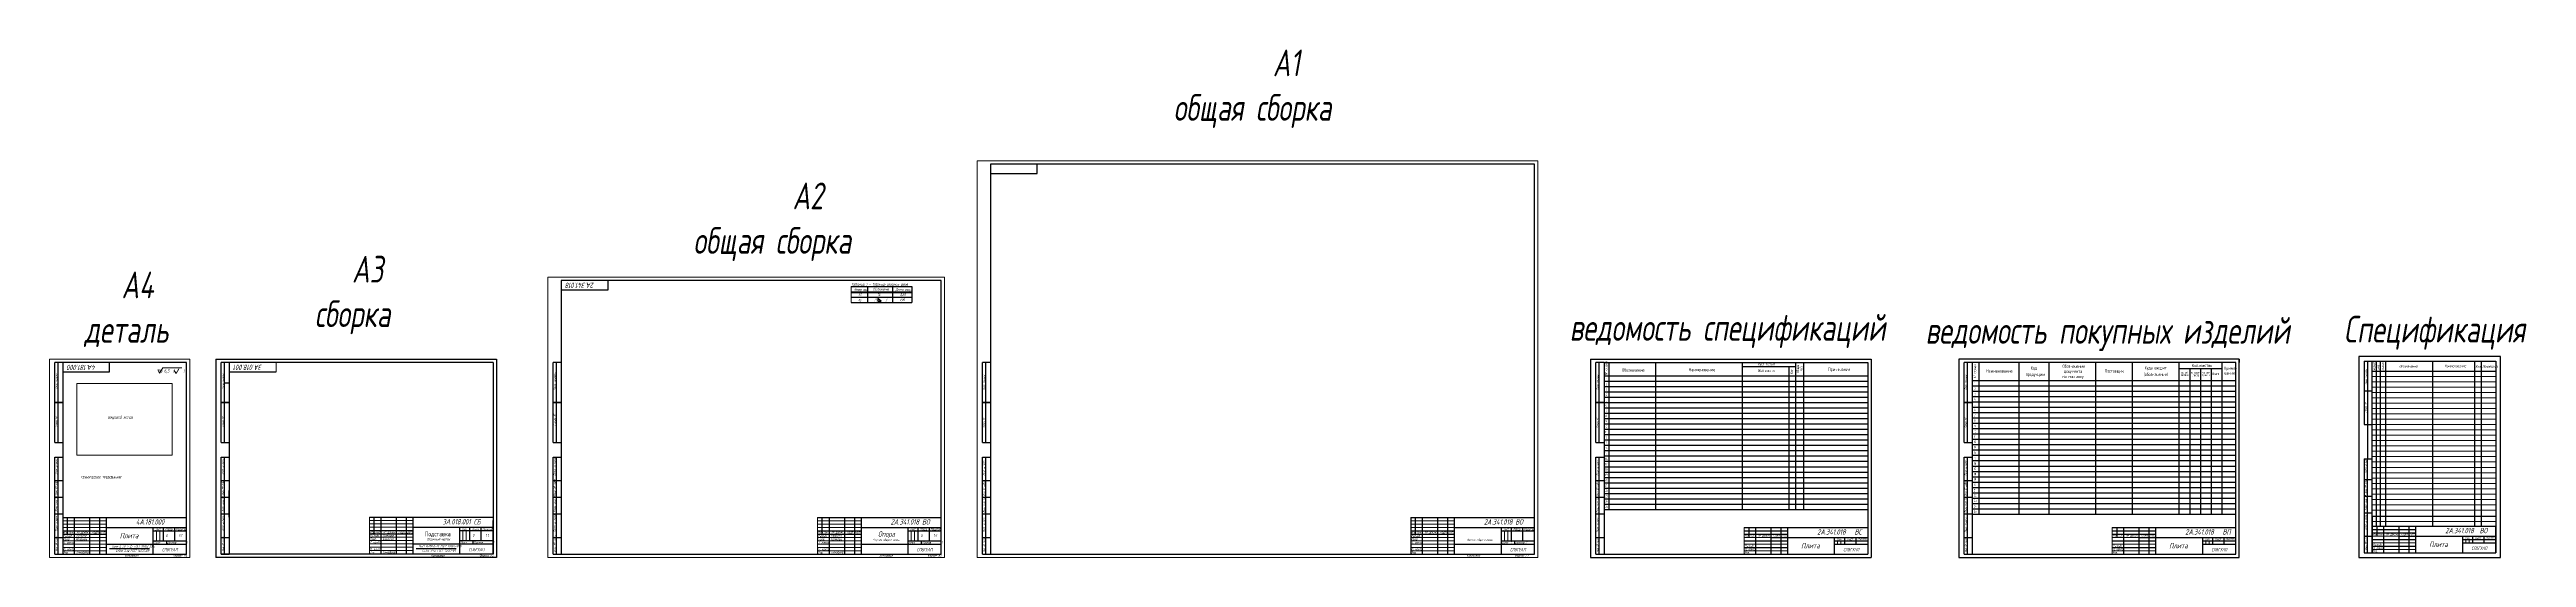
# Paper-space layout 'ЛИСТ' of a CAD drawing. Header units: millimetres. Extents: x 2847 to 6557, y 4558 to 5319.
import ezdxf

# ---------------------------------------------------------------- set-up
doc = ezdxf.new("R2010")
doc.units = ezdxf.units.MM
doc.linetypes.add('CENTER', pattern=[50.8, 31.75, -6.35, 6.35, -6.35])
doc.linetypes.add('K5LT_BASIC', pattern=[0])
for name, color, linetype in [('1', 1, 'Continuous'), ('РАМКА', 7, 'Continuous'), ('Системный слой', 7, 'Continuous')]:
    doc.layers.add(name, color=color, linetype=linetype)
doc.layers.add('Layer1', color=4, linetype='Continuous', plot=False)
doc.layers.add('ОСЕВЫЕ', color=7, linetype='CENTER', lineweight=18)
doc.layers.add('РАЗМЕРЫ', color=7, linetype='Continuous', lineweight=18)
doc.layers.add('Рамка ред', color=7, linetype='Continuous', true_color=0x000000)
doc.styles.add('Romans-3.5', font='romans.shx', dxfattribs={"width": 0.7, "height": 3.5})
doc.styles.add('Romans-7', font='romans.shx', dxfattribs={"width": 0.7, "height": 7})
doc.styles.add('ROMANS4', font='romans.shx', dxfattribs={"width": 0.7, "height": 4})
doc.styles.add('ROMANS60', font='romans.shx', dxfattribs={"width": 0.7, "height": 4})
doc.styles.get("Standard").update_dxf_attribs({"font": 'simplex.shx', "width": 0.7, "oblique": 10})
doc.styles.add('стандарт', font='romans.shx', dxfattribs={"width": 0.75, "oblique": 15})
doc.dimstyles.new('STAND1', dxfattribs={"dimtxt": 5, "dimasz": 4, "dimexe": 2, "dimexo": 0, "dimgap": 2, "dimtad": 1, "dimdec": 0, "dimzin": 0, "dimdsep": 46, "dimtxsty": 'Standard', "dimcen": 0, "dimadec": 0, "dimazin": 0, "dimtfac": 1, "dimtdec": 0, "dimtmove": 0, "dimatfit": 3, "dimfxl": 3, "dimtolj": 1, "dimtzin": 0, "dimarcsym": 1})

# ---------------------------------------------------------------- blocks, each defined once
blk = doc.blocks.new('*D5008')
at = {"layer": 'РАЗМЕРЫ', "color": 0, "insert": (3027.4, 4836.8), "char_height": 5, "attachment_point": 5, "rotation": 358.9105}
blk.add_mtext('\\A1; Ra 6,3  (     )', dxfattribs=at)

psp = doc.layouts.new('ЛИСТ')

# ---------------------------------------------------------------- linework, layer by layer
at = {"lineweight": 18}
for p, q in [((4655.9, 5152.1), (4235.9, 5152.1)), ((4235.9, 5152.1), (4235.9, 4558.1)), ((5075.9, 5152.1), (4655.9, 5152.1)), ((5075.9, 5152.1), (5075.9, 4558.1)), ((3593.2, 4978.1), (4187.2, 4978.1)), ((3593.2, 4978.1), (3593.2, 4558.1)), ((4187.2, 4978.1), (4187.2, 4558.1)), ((3593.2, 4558.1), (4187.2, 4558.1)), ((4655.9, 4558.1), (4235.9, 4558.1)), ((5075.9, 4558.1), (4655.9, 4558.1))]:
    psp.add_line(p, q, dxfattribs=at)
at = {"color": 7, "linetype": 'Continuous', "lineweight": 25}
for p, q in [((4255.9, 5147.1), (4255.9, 4737.1)), ((5070.9, 5147.1), (4255.9, 5147.1)), ((4255.9, 5147.1), (4255.9, 4737.1)), ((4255.9, 5133.1), (4325.9, 5133.1)), ((4325.9, 5133.1), (4325.9, 5147.1)), ((5070.9, 4563.1), (5070.9, 5147.1)), ((3613.2, 4973.1), (3613.2, 4563.1)), ((4182.2, 4973.1), (3613.2, 4973.1)), ((3613.2, 4973.1), (3613.2, 4563.1)), ((3683.2, 4959.1), (3683.2, 4973.1)), ((4182.2, 4563.1), (4182.2, 4973.1)), ((4255.9, 4973.1), (4255.9, 4563.1)), ((4255.9, 4973.1), (4255.9, 4563.1)), ((3613.2, 4959.1), (3683.2, 4959.1)), ((2854.6, 4730.1), (2854.6, 4850.1)), ((2866.6, 4850.1), (2854.6, 4850.1)), ((2854.6, 4730.1), (2854.6, 4850.1)), ((2859.6, 4730.1), (2859.6, 4850.1)), ((2859.6, 4730.1), (2859.6, 4850.1)), ((2866.6, 4850.1), (2866.6, 4563.1)), ((3051.6, 4850.1), (2866.6, 4850.1)), ((2866.6, 4850.1), (2866.6, 4563.1)), ((2866.6, 4836.1), (2936.6, 4836.1)), ((2936.6, 4836.1), (2936.6, 4850.1)), ((3051.6, 4563.1), (3051.6, 4850.1)), ((3103.9, 4730.1), (3103.9, 4850.1)), ((3103.9, 4730.1), (3103.9, 4850.1)), ((3108.9, 4730.1), (3108.9, 4850.1)), ((3108.9, 4730.1), (3108.9, 4850.1)), ((3601.2, 4730.1), (3601.2, 4850.1)), ((3613.2, 4850.1), (3601.2, 4850.1)), ((3601.2, 4730.1), (3601.2, 4850.1)), ((3606.2, 4730.1), (3606.2, 4850.1)), ((3606.2, 4730.1), (3606.2, 4850.1)), ((4243.9, 4730.1), (4243.9, 4850.1)), ((4255.9, 4850.1), (4243.9, 4850.1)), ((4243.9, 4730.1), (4243.9, 4850.1)), ((4248.9, 4730.1), (4248.9, 4850.1)), ((4248.9, 4730.1), (4248.9, 4850.1)), ((5163.1, 4730.1), (5163.1, 4850.1)), ((5175.1, 4850.1), (5163.1, 4850.1)), ((5163.1, 4730.1), (5163.1, 4850.1)), ((5168.1, 4730.1), (5168.1, 4850.1)), ((5168.1, 4730.1), (5168.1, 4850.1)), ((5714.4, 4730.1), (5714.4, 4850.1)), ((5726.4, 4850.1), (5714.4, 4850.1)), ((5714.4, 4730.1), (5714.4, 4850.1)), ((5719.4, 4730.1), (5719.4, 4850.1)), ((5719.4, 4730.1), (5719.4, 4850.1)), ((2854.6, 4790.1), (2866.6, 4790.1)), ((2866.6, 4790.1), (2854.6, 4790.1)), ((3103.9, 4790.1), (3115.9, 4790.1)), ((3115.9, 4790.1), (3103.9, 4790.1)), ((3601.2, 4790.1), (3613.2, 4790.1)), ((3613.2, 4790.1), (3601.2, 4790.1)), ((4243.9, 4790.1), (4255.9, 4790.1)), ((4255.9, 4790.1), (4243.9, 4790.1)), ((5163.1, 4790.1), (5175.1, 4790.1)), ((5175.1, 4790.1), (5163.1, 4790.1)), ((5714.4, 4790.1), (5726.4, 4790.1)), ((5726.4, 4790.1), (5714.4, 4790.1)), ((2854.6, 4730.1), (2866.6, 4730.1)), ((3103.9, 4730.1), (3115.9, 4730.1)), ((3601.2, 4730.1), (3613.2, 4730.1)), ((4243.9, 4730.1), (4255.9, 4730.1)), ((5163.1, 4730.1), (5175.1, 4730.1)), ((5714.4, 4730.1), (5726.4, 4730.1)), ((2854.6, 4563.1), (2854.6, 4708.1)), ((2854.6, 4708.1), (2866.6, 4708.1)), ((2859.6, 4563.1), (2859.6, 4708.1)), ((3103.9, 4563.1), (3103.9, 4708.1)), ((3103.9, 4708.1), (3115.9, 4708.1)), ((3108.9, 4563.1), (3108.9, 4708.1)), ((3601.2, 4563.1), (3601.2, 4708.1)), ((3601.2, 4708.1), (3613.2, 4708.1)), ((3606.2, 4563.1), (3606.2, 4708.1)), ((4243.9, 4563.1), (4243.9, 4708.1)), ((4243.9, 4708.1), (4255.9, 4708.1)), ((4248.9, 4563.1), (4248.9, 4708.1)), ((5163.1, 4563.1), (5163.1, 4708.1)), ((5163.1, 4708.1), (5175.1, 4708.1)), ((5168.1, 4563.1), (5168.1, 4708.1)), ((5714.4, 4563.1), (5714.4, 4708.1)), ((5714.4, 4708.1), (5726.4, 4708.1)), ((5719.4, 4563.1), (5719.4, 4708.1)), ((2866.6, 4673.1), (2854.6, 4673.1)), ((2866.6, 4648.1), (2854.6, 4648.1)), ((3115.9, 4673.1), (3103.9, 4673.1)), ((3115.9, 4648.1), (3103.9, 4648.1)), ((3613.2, 4673.1), (3601.2, 4673.1)), ((3613.2, 4648.1), (3601.2, 4648.1)), ((4255.9, 4673.1), (4243.9, 4673.1)), ((4255.9, 4648.1), (4243.9, 4648.1)), ((5175.1, 4673.1), (5163.1, 4673.1)), ((5175.1, 4648.1), (5163.1, 4648.1)), ((5726.4, 4673.1), (5714.4, 4673.1)), ((5726.4, 4648.1), (5714.4, 4648.1)), ((2866.6, 4623.1), (2854.6, 4623.1)), ((2866.6, 4618.1), (2866.6, 4563.1)), ((2866.6, 4618.1), (3051.6, 4618.1)), ((2866.6, 4618.1), (2866.6, 4563.1)), ((2873.6, 4593.1), (2873.6, 4618.1)), ((2883.6, 4618.1), (2883.6, 4563.1)), ((2906.6, 4618.1), (2906.6, 4563.1)), ((2921.6, 4618.1), (2921.6, 4563.1)), ((2931.6, 4618.1), (2931.6, 4563.1)), ((2931.6, 4603.1), (3051.6, 4603.1)), ((3001.6, 4603.1), (3001.6, 4563.1)), ((3016.6, 4603.1), (3016.6, 4583.1)), ((3033.6, 4603.1), (3033.6, 4583.1)), ((3115.9, 4623.1), (3103.9, 4623.1)), ((3325.9, 4618.3), (3510.9, 4618.3)), ((3332.9, 4593.3), (3332.9, 4618.3)), ((3342.9, 4618.3), (3342.9, 4563.3)), ((3365.9, 4618.3), (3365.9, 4563.3)), ((3380.9, 4618.3), (3380.9, 4563.3)), ((3390.9, 4618.3), (3390.9, 4563.3)), ((3390.9, 4603.3), (3510.9, 4603.3)), ((3460.9, 4603.3), (3460.9, 4563.3)), ((3475.9, 4603.3), (3475.9, 4583.3)), ((3492.9, 4603.3), (3492.9, 4583.3)), ((3613.2, 4623.1), (3601.2, 4623.1)), ((3997.2, 4618.1), (4182.2, 4618.1)), ((4004.2, 4593.1), (4004.2, 4618.1)), ((4014.2, 4618.1), (4014.2, 4563.1)), ((4037.2, 4618.1), (4037.2, 4563.1)), ((4052.2, 4618.1), (4052.2, 4563.1)), ((4062.2, 4618.1), (4062.2, 4563.1)), ((4062.2, 4603.1), (4182.2, 4603.1)), ((4132.2, 4603.1), (4132.2, 4563.1)), ((4147.2, 4603.1), (4147.2, 4583.1)), ((4164.2, 4603.1), (4164.2, 4583.1)), ((4255.9, 4623.1), (4243.9, 4623.1)), ((4885.9, 4618.1), (5070.9, 4618.1)), ((4885.9, 4618.1), (4885.9, 4563.1)), ((4892.9, 4593.1), (4892.9, 4618.1)), ((4902.9, 4618.1), (4902.9, 4563.1)), ((4925.9, 4618.1), (4925.9, 4563.1)), ((4940.9, 4618.1), (4940.9, 4563.1)), ((4950.9, 4618.1), (4950.9, 4563.1)), ((4950.9, 4603.1), (5070.9, 4603.1)), ((5020.9, 4603.1), (5020.9, 4563.1)), ((5035.9, 4603.1), (5035.9, 4583.1)), ((5052.9, 4603.1), (5052.9, 4583.1)), ((5175.1, 4623.1), (5163.1, 4623.1)), ((5726.4, 4623.1), (5714.4, 4623.1)), ((2854.6, 4588.1), (2866.6, 4588.1)), ((2866.6, 4598.1), (2931.6, 4598.1)), ((2866.6, 4593.1), (2931.6, 4593.1)), ((2931.6, 4578.1), (3051.6, 4578.1)), ((3001.6, 4598.1), (3051.6, 4598.1)), ((3001.6, 4583.1), (3051.6, 4583.1)), ((3021.6, 4583.1), (3021.6, 4578.1)), ((3103.9, 4588.1), (3115.9, 4588.1)), ((3325.9, 4598.3), (3390.9, 4598.3)), ((3325.9, 4593.3), (3390.9, 4593.3)), ((3390.9, 4578.3), (3510.9, 4578.3)), ((3460.9, 4598.3), (3510.9, 4598.3)), ((3460.9, 4583.3), (3510.9, 4583.3)), ((3480.9, 4583.3), (3480.9, 4578.3)), ((3601.2, 4588.1), (3613.2, 4588.1)), ((3997.2, 4598.1), (4062.2, 4598.1)), ((3997.2, 4593.1), (4062.2, 4593.1)), ((4062.2, 4578.1), (4182.2, 4578.1)), ((4132.2, 4598.1), (4182.2, 4598.1)), ((4132.2, 4583.1), (4182.2, 4583.1)), ((4152.2, 4583.1), (4152.2, 4578.1)), ((4243.9, 4588.1), (4255.9, 4588.1)), ((4885.9, 4598.1), (4950.9, 4598.1)), ((4885.9, 4593.1), (4950.9, 4593.1)), ((4950.9, 4578.1), (5070.9, 4578.1)), ((5020.9, 4598.1), (5070.9, 4598.1)), ((5020.9, 4583.1), (5070.9, 4583.1)), ((5040.9, 4583.1), (5040.9, 4578.1)), ((5163.1, 4588.1), (5175.1, 4588.1)), ((5714.4, 4588.1), (5726.4, 4588.1)), ((2854.6, 4563.1), (2866.6, 4563.1)), ((2866.6, 4563.1), (3051.6, 4563.1)), ((3103.9, 4563.1), (3115.9, 4563.1)), ((3601.2, 4563.1), (3613.2, 4563.1)), ((3613.2, 4563.1), (4182.2, 4563.1)), ((4243.9, 4563.1), (4650.9, 4563.1)), ((4650.9, 4563.1), (5070.9, 4563.1))]:
    psp.add_line(p, q, dxfattribs=at)
for p, q in [((4047.4, 4964), (4138.1, 4964)), ((4047.4, 4956), (4138.1, 4956)), ((4047.4, 4955.2), (4138.1, 4955.2)), ((4047.4, 4948), (4138.1, 4948)), ((4047.4, 4940), (4138.1, 4940)), ((4072.5, 4948), (4072.5, 4964)), ((4072.5, 4940), (4072.5, 4948)), ((4109.7, 4956), (4109.7, 4964)), ((4109.7, 4948), (4109.7, 4956)), ((4109.7, 4940), (4109.7, 4948)), ((4138.1, 4964), (4138.1, 4940)), ((5175.1, 4850.1), (5570.1, 4850.1)), ((5175.1, 4850.1), (5175.1, 4563.1)), ((5175.1, 4830.1), (5570.1, 4830.1)), ((5182.1, 4850.1), (5182.1, 4630.1)), ((5252.1, 4850.1), (5252.1, 4630.1)), ((5382.1, 4850.1), (5382.1, 4630.1)), ((5382.1, 4844.1), (5462.1, 4844.1)), ((5452.1, 4844.1), (5452.1, 4630.1)), ((5462.1, 4850.1), (5462.1, 4630.1)), ((5474.1, 4850.1), (5474.1, 4630.1)), ((5570.1, 4850.1), (5570.1, 4563.1)), ((5575.1, 4854.9), (5575.1, 4558.1)), ((5175.1, 4822.1), (5570.1, 4822.1)), ((5175.1, 4814.1), (5570.1, 4814.1)), ((5175.1, 4806.1), (5570.1, 4806.1)), ((5175.1, 4798.1), (5570.1, 4798.1)), ((5175.1, 4790.1), (5570.1, 4790.1)), ((5175.1, 4782.1), (5570.1, 4782.1)), ((5175.1, 4774.1), (5570.1, 4774.1)), ((5175.1, 4766.1), (5570.1, 4766.1)), ((5175.1, 4758.1), (5570.1, 4758.1)), ((5175.1, 4750.1), (5570.1, 4750.1)), ((5175.1, 4742.1), (5570.1, 4742.1)), ((5175.1, 4734.1), (5570.1, 4734.1)), ((5175.1, 4726.1), (5570.1, 4726.1)), ((5175.1, 4718.1), (5570.1, 4718.1)), ((5175.1, 4710.1), (5570.1, 4710.1)), ((5175.1, 4702.1), (5570.1, 4702.1)), ((5175.1, 4694.1), (5570.1, 4694.1)), ((5175.1, 4686.1), (5570.1, 4686.1)), ((5175.1, 4678.1), (5570.1, 4678.1)), ((5175.1, 4670.1), (5570.1, 4670.1)), ((5175.1, 4662.1), (5570.1, 4662.1)), ((5175.1, 4654.1), (5570.1, 4654.1)), ((5175.1, 4646.1), (5570.1, 4646.1)), ((5175.1, 4638.1), (5570.1, 4638.1)), ((5175.1, 4630.1), (5570.1, 4630.1)), ((5155.1, 4558.1), (5575.1, 4558.1)), ((5163.1, 4563.1), (5570.1, 4563.1))]:
    psp.add_line(p, q)
at = {"color": 1}
for p, q in [((4087.4, 4946), (4087.4, 4942)), ((4092.4, 4942), (4087.4, 4946)), ((4087.4, 4942), (4092.4, 4942))]:
    psp.add_line(p, q, dxfattribs=at)
at = {"ltscale": 0.2}
for p, q in [((6126.4, 4855.1), (5706.4, 4855.1)), ((5706.4, 4855.1), (5706.4, 4558.1)), ((6126.4, 4558.1), (6126.4, 4855.1)), ((6126.4, 4855.1), (6126.4, 4850.1)), ((5726.4, 4823.1), (6121.4, 4823.1)), ((5726.4, 4815.1), (6121.4, 4815.1)), ((5726.4, 4807.1), (6121.4, 4807.1)), ((5726.4, 4799.1), (6121.4, 4799.1)), ((5726.4, 4799.1), (6121.4, 4799.1)), ((5726.4, 4791.1), (6121.4, 4791.1)), ((5726.4, 4791.1), (6121.4, 4791.1)), ((5726.4, 4783.1), (6121.4, 4783.1)), ((5726.4, 4775.1), (6121.4, 4775.1)), ((5726.4, 4767.1), (6121.4, 4767.1)), ((5726.4, 4759.1), (6121.4, 4759.1)), ((5726.4, 4759.1), (6121.4, 4759.1)), ((5726.4, 4751.1), (6121.4, 4751.1)), ((5726.4, 4751.1), (6121.4, 4751.1)), ((5726.4, 4743.1), (6121.4, 4743.1)), ((5726.4, 4735.1), (6121.4, 4735.1)), ((5726.4, 4727.1), (6121.4, 4727.1)), ((5726.4, 4719.1), (6121.4, 4719.1)), ((5726.4, 4711.1), (6121.4, 4711.1)), ((5726.4, 4703.1), (6121.4, 4703.1)), ((5726.4, 4703.1), (6121.4, 4703.1)), ((5726.4, 4695.1), (6121.4, 4695.1)), ((5726.4, 4695.1), (6121.4, 4695.1)), ((5726.4, 4687.1), (6121.4, 4687.1)), ((5726.4, 4679.1), (6121.4, 4679.1)), ((5726.4, 4671.1), (6121.4, 4671.1)), ((5726.4, 4663.1), (6121.4, 4663.1)), ((5726.4, 4663.1), (6121.4, 4663.1)), ((5726.4, 4655.1), (6121.4, 4655.1)), ((5726.4, 4655.1), (6121.4, 4655.1)), ((5726.4, 4647.1), (6121.4, 4647.1)), ((5726.4, 4639.1), (6121.4, 4639.1)), ((5726.4, 4631.1), (6121.4, 4631.1)), ((5726.4, 4623.1), (6121.4, 4623.1)), ((5706.4, 4558.1), (6126.4, 4558.1)), ((5714.4, 4563.1), (5726.4, 4563.1)), ((5726.4, 4563.1), (6121.4, 4563.1))]:
    psp.add_line(p, q, dxfattribs=at)
at = {"lineweight": 30, "ltscale": 0.2}
for p, q in [((6121.4, 4850.1), (5726.4, 4850.1)), ((5726.4, 4850.1), (5726.4, 4563.1)), ((5736.4, 4850.1), (5736.4, 4623.1)), ((5796.4, 4850.1), (5796.4, 4623.1)), ((5841.4, 4850.1), (5841.4, 4623.1)), ((5911.4, 4850.1), (5911.4, 4623.1)), ((5966.4, 4850.1), (5966.4, 4623.1)), ((6036.4, 4850.1), (6036.4, 4623.1)), ((6036.4, 4841.1), (6100.4, 4841.1)), ((6052.4, 4841.1), (6052.4, 4623.1)), ((6068.4, 4841.1), (6068.4, 4623.1)), ((6068.4, 4841.1), (6084.4, 4841.1)), ((6084.4, 4841.1), (6084.4, 4623.1)), ((6084.4, 4841.1), (6100.4, 4841.1)), ((6100.4, 4850.1), (6100.4, 4623.1)), ((6121.4, 4563.1), (6121.4, 4850.1))]:
    psp.add_line(p, q, dxfattribs=at)
at = {"color": 7}
for p, q in [((6305.9, 4859.1), (6305.9, 4558.1)), ((6517.9, 4859.1), (6305.9, 4859.1)), ((6305.9, 4558.1), (6517.9, 4558.1))]:
    psp.add_line(p, q, dxfattribs=at)
at = {"color": 7, "linetype": 'Continuous'}
psp.add_line((6517.9, 4558.1), (6517.9, 4859.1), dxfattribs=at)
at = {"color": 7, "linetype": 'Continuous', "lineweight": 18}
for p, q in [((2866.6, 4613.1), (2931.6, 4613.1)), ((2866.6, 4608.1), (2931.6, 4608.1)), ((2866.6, 4603.1), (2931.6, 4603.1)), ((3325.9, 4613.3), (3390.9, 4613.3)), ((3325.9, 4608.3), (3390.9, 4608.3)), ((3325.9, 4603.3), (3390.9, 4603.3)), ((3997.2, 4613.1), (4062.2, 4613.1)), ((3997.2, 4608.1), (4062.2, 4608.1)), ((3997.2, 4603.1), (4062.2, 4603.1)), ((4885.9, 4613.1), (4950.9, 4613.1)), ((4885.9, 4608.1), (4950.9, 4608.1)), ((4885.9, 4603.1), (4950.9, 4603.1)), ((2866.6, 4588.1), (2931.6, 4588.1)), ((2866.6, 4583.1), (2931.6, 4583.1)), ((2866.6, 4578.1), (2931.6, 4578.1)), ((2866.6, 4573.1), (2931.6, 4573.1)), ((2866.6, 4568.1), (2931.6, 4568.1)), ((3006.6, 4598.1), (3006.6, 4583.1)), ((3011.6, 4598.1), (3011.6, 4583.1)), ((3325.9, 4588.3), (3390.9, 4588.3)), ((3325.9, 4583.3), (3390.9, 4583.3)), ((3325.9, 4578.3), (3390.9, 4578.3)), ((3325.9, 4573.3), (3390.9, 4573.3)), ((3325.9, 4568.3), (3390.9, 4568.3)), ((3465.9, 4598.3), (3465.9, 4583.3)), ((3470.9, 4598.3), (3470.9, 4583.3)), ((3997.2, 4588.1), (4062.2, 4588.1)), ((3997.2, 4583.1), (4062.2, 4583.1)), ((3997.2, 4578.1), (4062.2, 4578.1)), ((3997.2, 4573.1), (4062.2, 4573.1)), ((3997.2, 4568.1), (4062.2, 4568.1)), ((4137.2, 4598.1), (4137.2, 4583.1)), ((4142.2, 4598.1), (4142.2, 4583.1)), ((4885.9, 4588.1), (4950.9, 4588.1)), ((4885.9, 4583.1), (4950.9, 4583.1)), ((4885.9, 4578.1), (4950.9, 4578.1)), ((4885.9, 4573.1), (4950.9, 4573.1)), ((4885.9, 4568.1), (4950.9, 4568.1)), ((5025.9, 4598.1), (5025.9, 4583.1)), ((5030.9, 4598.1), (5030.9, 4583.1))]:
    psp.add_line(p, q, dxfattribs=at)
at = {"layer": 'ОСЕВЫЕ', "linetype": 'ByBlock', "lineweight": 18}
for p, q in [((2846.6, 4855.1), (3056.6, 4855.1)), ((2846.6, 4855.1), (2846.6, 4558.1)), ((3056.6, 4855.1), (3056.6, 4558.1)), ((2846.6, 4558.1), (3056.6, 4558.1))]:
    psp.add_line(p, q, dxfattribs=at)
at = {"layer": 'РАЗМЕРЫ', "lineweight": 18}
psp.add_line((4047.4, 4964), (4047.4, 4940), dxfattribs=at)
at = {"layer": 'РАЗМЕРЫ', "color": 0, "lineweight": 18}
for p, q in [((3011.5, 4834.4), (3008.9, 4839)), ((3011.5, 4834.4), (3016.1, 4842.3)), ((3016.1, 4842.3), (3044.7, 4842.3)), ((3036.1, 4833.7), (3033.4, 4838.2)), ((3036.1, 4833.7), (3040.1, 4840.7)), ((3185.9, 4836.3), (3185.9, 4850.3)), ((3325.9, 4618.3), (3325.9, 4563.3)), ((3997.2, 4618.1), (3997.2, 4563.1)), ((5385.1, 4603.1), (5385.1, 4563.1)), ((5936.4, 4603.1), (5936.4, 4563.1))]:
    psp.add_line(p, q, dxfattribs=at)
at = {"layer": 'РАМКА'}
for p, q in [((3095.9, 4855.1), (3095.9, 4558.1)), ((3095.9, 4855.1), (3515.9, 4855.1)), ((3510.9, 4850.3), (3103.9, 4850.3)), ((3115.9, 4850.3), (3103.9, 4850.3)), ((3115.9, 4850.3), (3115.9, 4563.3)), ((3115.9, 4836.3), (3185.9, 4836.3)), ((3510.9, 4850.3), (3510.9, 4563.3)), ((3515.9, 4855.1), (3515.9, 4558.1)), ((5155.1, 4854.9), (5155.1, 4558.1)), ((5155.1, 4854.9), (5575.1, 4854.9)), ((5575.1, 4854.9), (5575.1, 4558.1)), ((5706.4, 4855.1), (5706.4, 4558.1)), ((6313.9, 4852.1), (6325.9, 4852.1)), ((6313.9, 4852.1), (6313.9, 4757.1)), ((6318.9, 4852.1), (6318.9, 4757.1)), ((6325.9, 4852.1), (6510.9, 4852.1)), ((6325.9, 4837.1), (6510.9, 4837.1)), ((6331.9, 4852.1), (6331.9, 4605.1)), ((6337.9, 4852.1), (6337.9, 4605.1)), ((6345.9, 4852.1), (6345.9, 4605.1)), ((6415.9, 4852.1), (6415.9, 4605.1)), ((6478.9, 4852.1), (6478.9, 4605.1)), ((6488.9, 4852.1), (6488.9, 4605.1)), ((6510.9, 4852.1), (6510.9, 4565.1)), ((3109, 4819.7), (3116, 4819.7)), ((6313.9, 4807.6), (6325.9, 4807.6)), ((6313.9, 4757.1), (6325.9, 4757.1)), ((6318.9, 4757.1), (6318.9, 4705.9)), ((6313.9, 4705.9), (6325.9, 4705.9)), ((6313.9, 4705.9), (6313.9, 4565.1)), ((6313.9, 4675.1), (6325.9, 4675.1)), ((6318.9, 4565.1), (6318.9, 4705.9)), ((3115.9, 4668.3), (3115.9, 4613.3)), ((3115.9, 4618.3), (3115.9, 4658.3)), ((6313.9, 4650.1), (6325.9, 4650.1)), ((3115.9, 4618.3), (3115.9, 4563.3)), ((3510.9, 4563.3), (3510.9, 4613.3)), ((5385.1, 4603.1), (5570.1, 4603.1)), ((5392.1, 4603.1), (5392.1, 4588.1)), ((5402.1, 4603.1), (5402.1, 4563.1)), ((5425.1, 4603.1), (5425.1, 4563.1)), ((5440.1, 4603.1), (5440.1, 4563.1)), ((5450.1, 4603.1), (5450.1, 4563.1)), ((5936.4, 4603.1), (6121.4, 4603.1)), ((5943.4, 4603.1), (5943.4, 4588.1)), ((5953.4, 4603.1), (5953.4, 4563.1)), ((5976.4, 4603.1), (5976.4, 4563.1)), ((5991.4, 4603.1), (5991.4, 4563.1)), ((6001.4, 4603.1), (6001.4, 4563.1)), ((6313.9, 4625.1), (6325.9, 4625.1)), ((6325.9, 4620.1), (6325.9, 4565.1)), ((6325.9, 4620.1), (6510.9, 4620.1)), ((6325.9, 4615.1), (6325.9, 4605.1)), ((6325.9, 4605.1), (6390.9, 4605.1)), ((6325.9, 4605.1), (6510.9, 4605.1)), ((6332.9, 4605.1), (6332.9, 4590.1)), ((6342.9, 4605.1), (6342.9, 4565.1)), ((6365.9, 4605.1), (6365.9, 4565.1)), ((6380.9, 4605.1), (6380.9, 4565.1)), ((6390.9, 4620.1), (6437.1, 4620.1)), ((6390.9, 4605.1), (6390.9, 4565.1)), ((6510.9, 4620.1), (6510.9, 4565.1)), ((6510.9, 4565.1), (6510.9, 4605.1)), ((2936.4, 4571.3), (2996.2, 4571.3)), ((3395.7, 4571.5), (3455.5, 4571.5)), ((5385.1, 4598.1), (5450.1, 4598.1)), ((5385.1, 4593.1), (5450.1, 4593.1)), ((5385.1, 4583.1), (5450.1, 4583.1)), ((5385.1, 4573.1), (5450.1, 4573.1)), ((5424.5, 4588.1), (5570.1, 4588.1)), ((5520.1, 4588.1), (5520.1, 4563.1)), ((5520.1, 4583.1), (5570.1, 4583.1)), ((5520.1, 4578.1), (5570.1, 4578.1)), ((5535.1, 4588.1), (5535.1, 4578.1)), ((5552.1, 4588.1), (5552.1, 4578.1)), ((5936.4, 4598.1), (6001.4, 4598.1)), ((5936.4, 4593.1), (6001.4, 4593.1)), ((5936.4, 4583.1), (6001.4, 4583.1)), ((5936.4, 4573.1), (6001.4, 4573.1)), ((5975.8, 4588.1), (6121.4, 4588.1)), ((6071.4, 4588.1), (6071.4, 4563.1)), ((6071.4, 4583.1), (6121.4, 4583.1)), ((6071.4, 4578.1), (6121.4, 4578.1)), ((6086.4, 4588.1), (6086.4, 4578.1)), ((6103.4, 4588.1), (6103.4, 4578.1)), ((6313.9, 4590.1), (6325.9, 4590.1)), ((6313.9, 4565.1), (6325.9, 4565.1)), ((6325.9, 4600.1), (6390.9, 4600.1)), ((6325.9, 4595.1), (6390.9, 4595.1)), ((6325.9, 4585.1), (6390.9, 4585.1)), ((6325.9, 4575.1), (6390.9, 4575.1)), ((6325.9, 4565.1), (6510.9, 4565.1)), ((6325.9, 4565.1), (6510.9, 4565.1)), ((6365.3, 4590.1), (6510.9, 4590.1)), ((6460.9, 4590.1), (6460.9, 4565.1)), ((6460.9, 4585.1), (6510.9, 4585.1)), ((6460.9, 4580.1), (6510.9, 4580.1)), ((6475.9, 4590.1), (6475.9, 4580.1)), ((6492.9, 4590.1), (6492.9, 4580.1)), ((3515.9, 4558.1), (3095.9, 4558.1)), ((3103.9, 4563.3), (3510.9, 4563.3)), ((3115.9, 4563.3), (3510.9, 4563.3)), ((3325.9, 4563.3), (3510.9, 4563.3))]:
    psp.add_line(p, q, dxfattribs=at)
at = {"layer": 'РАМКА', "color": 7}
for q in [(6325.9, 4852.1), (6325.9, 4605.1)]:
    psp.add_line((6325.9, 4565.1), q, dxfattribs=at)
at = {"layer": 'РАМКА', "lineweight": 15}
for p, q in [((6325.9, 4829.1), (6510.9, 4829.1)), ((6325.9, 4821.1), (6510.9, 4821.1)), ((6325.9, 4813.1), (6510.9, 4813.1)), ((6325.9, 4805.1), (6510.9, 4805.1)), ((6325.9, 4797.1), (6510.9, 4797.1)), ((6325.9, 4789.1), (6510.9, 4789.1)), ((6325.9, 4781.1), (6510.9, 4781.1)), ((6325.9, 4773.1), (6510.9, 4773.1)), ((6325.9, 4765.1), (6510.9, 4765.1)), ((6325.9, 4757.1), (6510.9, 4757.1)), ((6325.9, 4749.1), (6510.9, 4749.1)), ((6325.9, 4741.1), (6510.9, 4741.1)), ((6325.9, 4733.1), (6510.9, 4733.1)), ((6325.9, 4725.1), (6510.9, 4725.1)), ((6325.9, 4717.1), (6510.9, 4717.1)), ((6325.9, 4709.1), (6510.9, 4709.1)), ((6325.9, 4701.1), (6510.9, 4701.1)), ((6325.9, 4693.1), (6510.9, 4693.1)), ((6325.9, 4685.1), (6510.9, 4685.1)), ((6325.9, 4677.1), (6510.9, 4677.1)), ((6325.9, 4669.1), (6510.9, 4669.1)), ((6325.9, 4661.1), (6510.9, 4661.1)), ((6325.9, 4653.1), (6510.9, 4653.1)), ((6325.9, 4645.1), (6510.9, 4645.1)), ((6325.9, 4637.1), (6510.9, 4637.1)), ((6325.9, 4629.1), (6510.9, 4629.1)), ((6325.9, 4612.1), (6510.9, 4612.1)), ((5385.1, 4588.1), (5425.1, 4588.1)), ((5385.1, 4578.1), (5450.1, 4578.1)), ((5385.1, 4568.1), (5450.1, 4568.1)), ((5520.1, 4588.1), (5570.1, 4588.1)), ((5525.1, 4583.1), (5525.1, 4578.1)), ((5530.1, 4583.1), (5530.1, 4578.1)), ((5936.4, 4588.1), (5976.4, 4588.1)), ((5936.4, 4578.1), (6001.4, 4578.1)), ((5936.4, 4568.1), (6001.4, 4568.1)), ((6071.4, 4588.1), (6121.4, 4588.1)), ((6076.4, 4583.1), (6076.4, 4578.1)), ((6081.4, 4583.1), (6081.4, 4578.1)), ((6325.9, 4590.1), (6365.9, 4590.1)), ((6325.9, 4580.1), (6390.9, 4580.1)), ((6325.9, 4570.1), (6390.9, 4570.1)), ((6460.9, 4590.1), (6510.9, 4590.1)), ((6465.9, 4585.1), (6465.9, 4580.1)), ((6470.9, 4585.1), (6470.9, 4580.1))]:
    psp.add_line(p, q, dxfattribs=at)
at = {"layer": 'Системный слой', "color": 5, "linetype": 'K5LT_BASIC'}
psp.add_line((3115.9, 4613.3), (3115.9, 4563.3), dxfattribs=at)

# ---------------------------------------------------------------- texts
at = {"linetype": 'Continuous', "style": 'стандарт', "oblique": 15}
for s, width, p in [('Таблица 1 - Таблица сварных швов', 0.75, (4047.6, 4965.2)), ('Номер шва', 0.6, (4052, 4957.6)), ('N2', 0.6, (4058.1, 4941.5)), ('N1', 0.6, (4058.5, 4949.8)), ('Обозначение', 0.6, (4080.2, 4958.1)), ('Длина шва,м', 0.6, (4113.8, 4957.6))]:
    psp.add_text(s, height=4, dxfattribs=dict(at, width=width)).set_placement(p)
at = {"color": 1, "linetype": 'Continuous', "style": 'стандарт', "oblique": 15, "width": 0.6}
for s, p in [('Т1-      3', (4081.7, 4941.9)), ('Т6', (4086.5, 4949.7)), ('0,08', (4120, 4942)), ('0,68', (4121, 4949.8))]:
    psp.add_text(s, height=4, dxfattribs=at).set_placement(p)
at = {"style": 'Romans-3.5'}
for s, width, p in [('делие', 0.7, (6039.3, 4829.8)), ('на из-', 0.7, (6039.3, 4833.6)), ('в комп-', 0.65, (6054.6, 4833.3)), ('лекте', 0.65, (6056.6, 4829.5)), ('на ре-', 0.7, (6070.4, 4833.4)), ('гулир.', 0.7, (6071, 4829.7)), ('Всего', 0.7, (6086.5, 4831.4))]:
    psp.add_text(s, height=3.5, dxfattribs=dict(at, width=width)).set_placement(p)
at = {"color": 7, "linetype": 'Continuous', "lineweight": 0, "char_height": 3, "attachment_point": 1, "rotation": 90, "style": 'ROMANS4'}
for s, insert in [('{\\Q15;Перв. примен.}', (2855.7, 4810.7)), ('{\\Q15;Перв. примен.}', (3104.9, 4810.7)), ('{\\Q15;Перв. примен.}', (4245.1, 4809)), ('{\\Q15;Перв. примен.}', (5164.3, 4809)), ('{\\Q15;Перв. примен.}', (5715.6, 4809)), ('{\\Q15;Перв. примен.}', (6314.9, 4817.3)), ('{\\Q15.0000;Формат}', (6327.3, 4838.5)), ('{\\Q15.0000;Зона}', (6333.3, 4838.9)), ('{\\Q15.0000;Позиция}', (6340.3, 4838.2)), ('{\\Q15;Справ. №}', (6314.7, 4775.2)), ('{\\Q15;Справ. №}', (2855.6, 4753.7)), ('{\\Q15;Справ. №}', (3104.8, 4753.7)), ('{\\Q15;Справ. №}', (4245, 4752)), ('{\\Q15;Справ. №}', (5164.2, 4752)), ('{\\Q15;Справ. №}', (5715.5, 4752)), ('{\\Q15;Подп. и дата}', (2855.6, 4682.3)), ('{\\Q15;Подп. и дата}', (3104.8, 4682.3)), ('{\\Q15;Подп. и дата}', (4245, 4680.6)), ('{\\Q15;Подп. и дата}', (5164.2, 4680.6)), ('{\\Q15;Подп. и дата}', (5715.5, 4680.6)), ('{\\Q15;Подп. и дата}', (6314.8, 4684.3)), ('{\\Q15;Инв. № дубл.}', (2855.5, 4651.9)), ('{\\Q15;Взам. инв. №}', (2855.5, 4626.9)), ('{\\Q15;Инв. № дубл.}', (3104.7, 4651.9)), ('{\\Q15;Взам. инв. №}', (3104.8, 4626.9)), ('{\\Q15;Инв. № дубл.}', (4244.9, 4650.2)), ('{\\Q15;Взам. инв. №}', (4244.9, 4625.2)), ('{\\Q15;Инв. № дубл.}', (5164.1, 4650.2)), ('{\\Q15;Взам. инв. №}', (5164.2, 4625.2)), ('{\\Q15;Инв. № дубл.}', (5715.4, 4650.2)), ('{\\Q15;Взам. инв. №}', (5715.4, 4625.2)), ('{\\Q15;Инв. № дубл.}', (6314.7, 4653.9)), ('{\\Q15;Взам. инв. №}', (6314.8, 4628.9)), ('{\\Q15;Подп. и дата}', (2855.5, 4597.3)), ('{\\Q15;Подп. и дата}', (3104.8, 4597.3)), ('{\\Q15;Подп. и дата}', (4245, 4595.6)), ('{\\Q15;Подп. и дата}', (5164.2, 4595.6)), ('{\\Q15;Подп. и дата}', (5715.4, 4595.6)), ('{\\Q15;Подп. и дата}', (6314.8, 4599.3)), ('{\\Q15;Инв. № подл.}', (2855.7, 4567.4)), ('{\\Q15;Инв. № подл.}', (3104.9, 4567.4)), ('{\\Q15;Инв. № подл.}', (4245.1, 4565.7)), ('{\\Q15;Инв. № подл.}', (5164.3, 4565.7)), ('{\\Q15;Инв. № подл.}', (5715.6, 4565.7)), ('{\\Q15;Инв. № подл.}', (6314.9, 4569.4))]:
    psp.add_mtext(s, dxfattribs=dict(at, insert=insert))
at = {"color": 0, "linetype": 'Continuous', "lineweight": 18, "char_height": 5, "attachment_point": 2, "style": 'ROMANS4'}
for insert in [(3026.9, 4572.3), (3486.2, 4572.5), (4157.5, 4572.3), (5046.2, 4572.3), (5545.4, 4572.3), (6096.7, 4572.3), (6486.2, 4574.3)]:
    psp.add_mtext('{\\Q15;СПбГУАП}', dxfattribs=dict(at, insert=insert))
at = {"char_height": 3.5, "width": 47.504, "attachment_point": 1, "style": 'ROMANS4'}
for s, insert in [('{\\Q15;Сборочный чертеж}', (3411.4, 4587.2)), ('{\\Q15;Чертеж общего вида}', (4080.3, 4586.5)), ('{\\Q15;Чертеж общего вида}', (4969.2, 4586.5))]:
    psp.add_mtext(s, dxfattribs=dict(at, insert=insert))
at = {"layer": '1', "color": 7, "style": 'Romans-7', "width": 0.7}
for s, p in [('№ строки', (5180.1, 4831.8)), ('Кол.', (5458, 4833.2)), ('Общее', (5467.2, 4834.6)), ('Кол.', (5472.3, 4836.9)), ('N%%D строки', (5732.6, 4826.6))]:
    psp.add_text(s, height=3.78, rotation=90, dxfattribs=at).set_placement(p)
for s, height, p in [('Обозначение', 4.914, (5202.1, 4836.3)), ('Наименование', 4.914, (5302.1, 4837.1)), ('Обозначение', 3.78, (5405.5, 4836)), ('Куда входит', 3.78, (5405.8, 4845.7)), ('Примечание', 4.91, (5510.8, 4837.4)), ('Наименование', 4.914, (5747.6, 4835.1)), ('продукции', 4.91, (5806.6, 4829.9)), ('Код', 4.91, (5814.2, 4839.4)), ('на поставку', 4.914, (5861.7, 4826.7)), ('Обозначение', 4.914, (5862, 4842.1)), ('документа', 4.91, (5863.9, 4834.5)), ('Поставщик', 4.91, (5925.3, 4835.1)), ('(обозначение)', 4.914, (5983.8, 4829.9)), ('Куда входит', 4.914, (5984.8, 4839.7)), ('Количество', 4.91, (6055.9, 4843.2)), ('Приме-', 4.91, (6103.4, 4839.2)), ('чание', 4.91, (6104.1, 4831.8))]:
    psp.add_text(s, height=height, dxfattribs=at).set_placement(p)
at = {"layer": 'РАМКА', "color": 1, "attachment_point": 1}
for s, insert, char_height, width in [('        А1\\Pобщая сборка', (4530.5, 5318.9), 40, 1597.341), ('        А2\\Pобщая сборка', (3811.1, 5119.6), 40, 1597.341), ('   А3 \\Pсборка', (3244.1, 5009.9), 40, 1597.341), ('   А4 \\Pдеталь', (2898.8, 4986.3), 40, 1597.341), ('ведомость спецификаций', (5123.6, 4922.6), 40, 1597.341), ('ведомость покупных изделий', (5656.6, 4918.1), 40, 1597.341), ('Спецификация', (6283.5, 4920.1), 40, 1597.341), (' ВИДОВОЙ ЭКРАН', (2932, 4769.7), 4, 159.734), (' ТЕХНИЧЕСКИЕ ТРЕБОВАНИЯ', (2891.2, 4680.2), 4, 159.734)]:
    psp.add_mtext(s, dxfattribs=dict(at, insert=insert, char_height=char_height, width=width))
at = {"layer": 'РАМКА', "color": 1, "char_height": 8, "width": 64.158, "attachment_point": 1, "rotation": 180, "style": 'ROMANS4'}
for s, insert in [('{\\Q15;2А.341.018}', (3662.5, 4961.7)), ('{\\Q15;4A.181.000}', (2915.9, 4838.7)), ('{\\Q15;3A.018.001}', (3165.1, 4838.9))]:
    psp.add_mtext(s, dxfattribs=dict(at, insert=insert))
at = {"layer": 'РАМКА', "char_height": 3.5, "attachment_point": 1, "rotation": 90, "style": 'ROMANS4'}
for s, insert in [('{\\Q15;Перв. примен.}', (3601.6, 4808.7)), ('{\\Q15;Справ. №}', (3601.6, 4755.5)), ('{\\Q15;Подп. и дата}', (3601.8, 4680.5)), ('{\\Q15;Взам. инв. №}', (3601.6, 4625.5)), ('{\\Q15;Инв. № дубл.}', (3601.8, 4650.6)), ('{\\Q15;Подп. и дата}', (3601.8, 4596)), ('{\\Q15;Инв. № подл.}', (3602, 4565.9))]:
    psp.add_mtext(s, dxfattribs=dict(at, insert=insert))
at = {"layer": 'РАМКА', "attachment_point": 1, "style": 'ROMANS4'}
for s, insert, char_height in [('{\\Q15.0000;Обозначение}', (6366.3, 4846.6), 4), ('{\\Q15.0000;Наименование}', (6434.2, 4847), 4), ('{\\Q15.0000;Кол.}', (6480.4, 4846.2), 4), ('{\\Q15;Масса}', (3020, 4602.2), 3.5), ('{\\Q15;Масштаб}', (3035.5, 4602.2), 3.5), ('{\\Q15;Масса}', (3479.3, 4602.4), 3.5), ('{\\Q15;Масштаб}', (3494.7, 4602.4), 3.5), ('{\\Q15;Масса}', (4150.6, 4602.2), 3.5), ('{\\Q15;Масштаб}', (4166.1, 4602.2), 3.5), ('{\\Q15;Масса}', (5039.3, 4602.2), 3.5), ('{\\Q15;Масштаб}', (5054.7, 4602.2), 3.5), ('{\\Q15;Изм.}', (2867.1, 4597.5), 3.5), ('{\\Q15;Утв.}', (2867.3, 4567.3), 3.5), ('{\\Q15;Разраб.}', (2867.2, 4592.4), 3.5), ('{\\Q15;Пров.}', (2867.3, 4587.4), 3.5), ('{\\Q15;Н. контр.}', (2867.3, 4572.4), 3.5), ('{\\Q15;Т. контр.}', (2867.3, 4582.4), 3.5), ('{\\Q15;Лист}', (2875, 4597.5), 3.5), ('{\\Q15;Колесова}', (2886.2, 4587.4), 3.5), ('{\\Q15;Тимофеев}', (2886.3, 4567.7), 3.5), ('{\\Q15;№ докум.}', (2887.2, 4597.7), 3.5), ('{\\Q15;Подп.}', (2910.1, 4597.7), 3.5), ('{\\Q15;Дата}', (2922.3, 4597.6), 3.5), ('{\\Q15;Лист  } ', (3002.9, 4582.2), 3.5), ('{\\Q15;Изм.}', (3326.3, 4597.7), 3.5), ('{\\Q15;Утв.}', (3326.5, 4567.5), 3.5), ('{\\Q15;Разраб.}', (3326.5, 4592.6), 3.5), ('{\\Q15;Пров.}', (3326.5, 4587.6), 3.5), ('{\\Q15;Н. контр.}', (3326.5, 4572.6), 3.5), ('{\\Q15;Т. контр.}', (3326.5, 4582.6), 3.5), ('{\\Q15;Лист}', (3334.3, 4597.7), 3.5), ('{\\Q15;Колесова}', (3345.5, 4587.6), 3.5), ('{\\Q15;Тимофеев}', (3345.6, 4567.9), 3.5), ('{\\Q15;№ докум.}', (3346.5, 4597.9), 3.5), ('{\\Q15;Подп.}', (3369.3, 4597.9), 3.5), ('{\\Q15;Дата}', (3381.6, 4597.8), 3.5), ('{\\Q15;Лист  } ', (3462.1, 4582.4), 3.5), ('{\\Q15;Изм.}', (3997.7, 4597.5), 3.5), ('{\\Q15;Утв.}', (3997.9, 4567.3), 3.5), ('{\\Q15;Разраб.}', (3997.8, 4592.4), 3.5), ('{\\Q15;Пров.}', (3997.9, 4587.4), 3.5), ('{\\Q15;Н. контр.}', (3997.9, 4572.4), 3.5), ('{\\Q15;Т. контр.}', (3997.9, 4582.4), 3.5), ('{\\Q15;Лист}', (4005.6, 4597.5), 3.5), ('{\\Q15;Колесова}', (4016.8, 4587.4), 3.5), ('{\\Q15;Тимофеев}', (4016.9, 4567.7), 3.5), ('{\\Q15;№ докум.}', (4017.8, 4597.7), 3.5), ('{\\Q15;Подп.}', (4040.7, 4597.7), 3.5), ('{\\Q15;Дата}', (4052.9, 4597.6), 3.5), ('{\\Q15;Лист  } ', (4133.5, 4582.2), 3.5), ('{\\Q15;Изм.}', (4886.3, 4597.5), 3.5), ('{\\Q15;Утв.}', (4886.6, 4567.3), 3.5), ('{\\Q15;Разраб.}', (4886.5, 4592.4), 3.5), ('{\\Q15;Н. контр.}', (4886.5, 4572.4), 3.5), ('{\\Q15;Пров.}', (4886.5, 4587.4), 3.5), ('{\\Q15;Т. контр.}', (4886.5, 4582.4), 3.5), ('{\\Q15;Лист}', (4894.3, 4597.5), 3.5), ('{\\Q15;№ докум.}', (4906.5, 4597.7), 3.5), ('{\\Q15;Подп.}', (4929.3, 4597.7), 3.5), ('{\\Q15;Дата}', (4941.6, 4597.6), 3.5), ('{\\Q15;Лист  1} ', (5022.2, 4582.2), 3.5), ('{\\Q15;Листов 2}', (5042.2, 4582.2), 3.5), ('{\\Q15;Изм.}', (5385.6, 4592.5), 3.5), ('{\\Q15;Утв.}', (5385.8, 4567.3), 3.5), ('{\\Q15;Н. контр.}', (5385.8, 4572.4), 3.5), ('{\\Q15;Разраб.}', (5386.1, 4577.5), 3.5), ('{\\Q15;Лист}', (5393.5, 4592.5), 3.5), ('{\\Q15;№ докум.}', (5405.7, 4592.7), 3.5), ('{\\Q15;Подп.}', (5428.6, 4592.6), 3.5), ('{\\Q15;Дата}', (5440.8, 4592.6), 3.5), ('{\\Q15.0000;Лит  } ', (5524, 4587.4), 3.5), ('{\\Q15;Лист  } ', (5538.8, 4587.3), 3.5), ('{\\Q15;Изм.}', (5936.8, 4592.5), 3.5), ('{\\Q15;Утв.}', (5937.1, 4567.3), 3.5), ('{\\Q15;Н. контр.}', (5937, 4572.4), 3.5), ('{\\Q15;Разраб.}', (5937.4, 4577.5), 3.5), ('{\\Q15;Лист}', (5944.8, 4592.5), 3.5), ('{\\Q15;№ докум.}', (5957, 4592.7), 3.5), ('{\\Q15;Подп.}', (5979.8, 4592.6), 3.5), ('{\\Q15;Дата}', (5992.1, 4592.6), 3.5), ('{\\Q15.0000;Лит  } ', (6075.3, 4587.4), 3.5), ('{\\Q15;Лист  } ', (6090.1, 4587.3), 3.5), ('{\\Q15;Изм.}', (6326.3, 4594.5), 3.5), ('{\\Q15;Утв.}', (6326.5, 4569.3), 3.5), ('{\\Q15;Н. контр.}', (6326.5, 4574.4), 3.5), ('{\\Q15;Разраб.}', (6326.8, 4579.5), 3.5), ('{\\Q15;Лист}', (6334.3, 4594.5), 3.5), ('{\\Q15;№ докум.}', (6346.5, 4594.7), 3.5), ('{\\Q15;Подп.}', (6369.3, 4594.6), 3.5), ('{\\Q15;Дата}', (6381.6, 4594.6), 3.5), ('{\\Q15.0000;Лит  } ', (6464.8, 4589.4), 3.5), ('{\\Q15;Лист  } ', (6479.6, 4589.3), 3.5), ('{\\Q15;Копировал}', (2959.3, 4562.7), 3.5), ('{\\Q15;Формат А4}', (3031.5, 4562.8), 3.5), ('{\\Q15;Копировал}', (3418.3, 4562.8), 3.5), ('{\\Q15;Формат А3}', (3490.5, 4562.9), 3.5), ('{\\Q15;Копировал}', (4089.7, 4562.8), 3.5), ('{\\Q15;Формат А2}', (4161.8, 4562.9), 3.5), ('{\\Q15;Копировал}', (4969.2, 4562.7), 3.5), ('{\\Q15;Формат А1}', (5041.3, 4562.8), 3.5)]:
    psp.add_mtext(s, dxfattribs=dict(at, insert=insert, char_height=char_height))
at = {"layer": 'РАМКА', "width": 4, "attachment_point": 1, "style": 'ROMANS4'}
for s, insert, char_height in [('{\\W0.6000;\\Q15.0000;Примечание}', (6490.9, 4846.4), 4), ('{\\Q15;Лит.}', (3005.1, 4602.2), 3.5), ('{\\Q15;Лит.}', (3464.4, 4602.4), 3.5), ('{\\Q15;Лит.}', (4135.7, 4602.2), 3.5), ('{\\Q15;Лит.}', (5024.4, 4602.2), 3.5)]:
    psp.add_mtext(s, dxfattribs=dict(at, insert=insert, char_height=char_height))
at = {"layer": 'РАМКА', "color": 1, "attachment_point": 1, "style": 'ROMANS4'}
for s, insert, char_height, width in [('{\\Q15;4A.181.000}', (2976, 4615.4), 8, 64.158), ('{\\Q15;3A.018.001 СБ}', (3435.3, 4615.6), 8, 64.158), ('{\\Q15.0000;2А.341.018 ВО}', (4106.6, 4615.4), 8, 64.158), ('{\\Q15.0000;2А.341.018 ВО}', (4995.3, 4615.4), 8, 64.158), ('{\\Q15.0000;2А.341.018  ВО}', (6435.3, 4602.4), 8, 64.158), ('{\\Q15;Лист Б-ПУ-0-25 ГОСТ 19903-2015}', (2940, 4576.4), 3.5, 67.287), ('{\\Q15;Cт3пс 3-св ГОСТ 14637-89}', (2945.6, 4569.8), 3.5, 67.287), ('{\\Q15.0000;Плита}', (2951.9, 4594.8), 8, 64.158), ('{\\Q15;0}', (3020.9, 4593), 4.37, 4.374), ('{\\Q15;Лист Б-ПУ-0-25 ГОСТ 19903-2015}', (3399.2, 4576.6), 3.5, 67.287), ('{\\Q15;Cт3пс 3-св ГОСТ 14637-89}', (3404.9, 4570), 3.5, 67.287), ('{\\Q15;0}', (3480.2, 4593.3), 4.37, 4.374), ('{\\Q15.0000;Опора}', (4087.7, 4597.2), 8, 64.158), ('{\\Q15;0}', (4151.5, 4593), 4.37, 4.374), ('{\\Q15.0000;Плита}', (5470.4, 4579.8), 8, 64.158), ('{\\Q15.0000;2А.341.018   ВС}', (5494.5, 4600.4), 8, 64.158), ('{\\Q15.0000;Плита}', (6021.7, 4579.8), 8, 64.158), ('{\\Q15.0000;2А.341.018   ВП}', (6045.8, 4600.4), 8, 64.158), ('{\\Q15.0000;Плита}', (6411.2, 4581.8), 8, 64.158)]:
    psp.add_mtext(s, dxfattribs=dict(at, insert=insert, char_height=char_height, width=width))
for s, insert, char_height in [('{\\Q15;Пупкина}', (2886.3, 4592.6), 3.5), ('{\\Q15;Листов        1}', (3022.9, 4582.2), 3.5), ('{\\Q15;1:1}', (3040, 4593.1), 4.37), ('{\\Q15;Пупкина}', (3345.6, 4592.8), 3.5), ('{\\Q15;Листов        1}', (3482.2, 4582.4), 3.5), ('{\\Q15;1:1}', (3499.2, 4593.3), 4.37), ('{\\Q15;Пупкина}', (4016.9, 4592.6), 3.5), ('{\\Q15;Листов        1}', (4153.6, 4582.2), 3.5), ('{\\Q15;1:1}', (4170.6, 4593.1), 4.37), ('{\\Q15.0000;Листов }', (5554.5, 4587.6), 3.5), ('{\\Q15.0000;Листов }', (6105.8, 4587.6), 3.5), ('{\\Q15.0000;Листов }', (6495.3, 4589.6), 3.5)]:
    psp.add_mtext(s, dxfattribs=dict(at, insert=insert, char_height=char_height))
at = {"layer": 'Рамка ред'}
for s, height, style, width, p in [('1', 3.5, 'ROMANS60', 0.6, (5177.8, 4823.5)), ('4', 3.5, 'ROMANS60', 0.6, (5177.5, 4800.4)), ('6', 3.5, 'ROMANS60', 0.6, (5177.5, 4784.5)), ('3', 3.5, 'ROMANS60', 0.6, (5177.7, 4808)), ('5', 3.5, 'ROMANS60', 0.6, (5177.6, 4792.1)), ('2', 3.5, 'ROMANS60', 0.6, (5177.7, 4815.9)), ('4', 3.5, 'ROMANS60', 0.6, (5729.7, 4793.4)), ('1', 3.5, 'ROMANS60', 0.6, (5730.1, 4816.5)), ('2', 3.5, 'ROMANS60', 0.6, (5730, 4808.9)), ('3', 3.5, 'ROMANS60', 0.6, (5729.9, 4801)), ('5', 3.5, 'ROMANS60', 0.6, (5729.9, 4785.1)), ('10', 3.5, 'ROMANS60', 0.6, (5176.9, 4752.1)), ('7', 3.5, 'ROMANS60', 0.6, (5177.3, 4776.1)), ('8', 3.5, 'ROMANS60', 0.6, (5177.4, 4768.3)), ('9', 3.5, 'ROMANS60', 0.6, (5177.4, 4760.2)), ('7', 3.5, 'ROMANS60', 0.6, (5729.6, 4769.1)), ('6', 3.5, 'ROMANS60', 0.6, (5729.7, 4777.5)), ('8', 3.5, 'ROMANS60', 0.6, (5729.7, 4761.3)), ('9', 3.5, 'ROMANS60', 0.6, (5729.7, 4753.2)), ('15', 3.5, 'ROMANS60', 0.6, (5176.8, 4712.3)), ('12', 3.5, 'ROMANS60', 0.6, (5176.9, 4736.5)), ('13', 3.5, 'ROMANS60', 0.6, (5176.9, 4728.4)), ('14', 3.5, 'ROMANS60', 0.6, (5176.9, 4720.3)), ('11', 3.5, 'ROMANS60', 0.6, (5177, 4744.3)), ('10', 3.5, 'ROMANS60', 0.6, (5729.1, 4745.1)), ('12', 3.5, 'ROMANS60', 0.6, (5729.2, 4729.5)), ('13', 3.5, 'ROMANS60', 0.6, (5729.2, 4721.4)), ('14', 3.5, 'ROMANS60', 0.6, (5729.2, 4713.3)), ('11', 3.5, 'ROMANS60', 0.6, (5729.3, 4737.3)), ('20', 3.5, 'ROMANS60', 0.6, (5176.8, 4672)), ('16', 3.5, 'ROMANS60', 0.6, (5177, 4704.1)), ('17', 3.5, 'ROMANS60', 0.6, (5177, 4696.1)), ('18', 3.5, 'ROMANS60', 0.6, (5177.1, 4688.2)), ('19', 3.5, 'ROMANS60', 0.6, (5177, 4680.2)), ('15', 3.5, 'ROMANS60', 0.6, (5729.1, 4705.3)), ('16', 3.5, 'ROMANS60', 0.6, (5729.3, 4697.1)), ('17', 3.5, 'ROMANS60', 0.6, (5729.3, 4689.1)), ('18', 3.5, 'ROMANS60', 0.6, (5729.3, 4681.2)), ('19', 3.5, 'ROMANS60', 0.6, (5729.3, 4673.2)), ('21', 3.5, 'ROMANS60', 0.6, (5176.9, 4664.2)), ('22', 3.5, 'ROMANS60', 0.6, (5177, 4656.3)), ('24', 3.5, 'ROMANS60', 0.6, (5177, 4640.4)), ('23', 3.5, 'ROMANS60', 0.6, (5177, 4648.3)), ('20', 3.5, 'ROMANS60', 0.6, (5729.1, 4665)), ('21', 3.5, 'ROMANS60', 0.6, (5729.2, 4657.2)), ('22', 3.5, 'ROMANS60', 0.6, (5729.2, 4649.3)), ('23', 3.5, 'ROMANS60', 0.6, (5729.3, 4641.3)), ('25', 3.5, 'ROMANS60', 0.6, (5177, 4632.4)), ('24', 3.5, 'ROMANS60', 0.6, (5729.3, 4633.4)), ('25', 3.5, 'ROMANS60', 0.6, (5729.2, 4625.4)), ('Подставка', 7, 'Romans-7', 0.7, (3408.8, 4589.9))]:
    psp.add_text(s, height=height, dxfattribs=dict(at, style=style, width=width)).set_placement(p)

# ---------------------------------------------------------------- dimensions: what is measured, and where the dimension line sits
at = {"layer": 'РАЗМЕРЫ'}
dim = psp.add_diameter_dim_2p(p1=(2848.9, 4834.9), p2=(2892.8, 4834.1), text=' Ra 6,3  (     )', dimstyle='STAND1', override={"dimsd1": 1, "dimsd2": 1}, dxfattribs=at)
dim.commit()
dim.dimension.update_dxf_attribs({"geometry": '*D5008', "text_midpoint": (3027.3, 4831.5), "dimtype": 163})

# ---------------------------------------------------------------- viewports
at = {"layer": 'Layer1', "view_target_point": (331806.7, 72474.7)}
psp.add_viewport(center=(2959, 4765.1), size=(142.6, 107.287), view_center_point=(0, 0), view_height=83520.95, dxfattribs=at)

doc.saveas('drawing.dxf')
